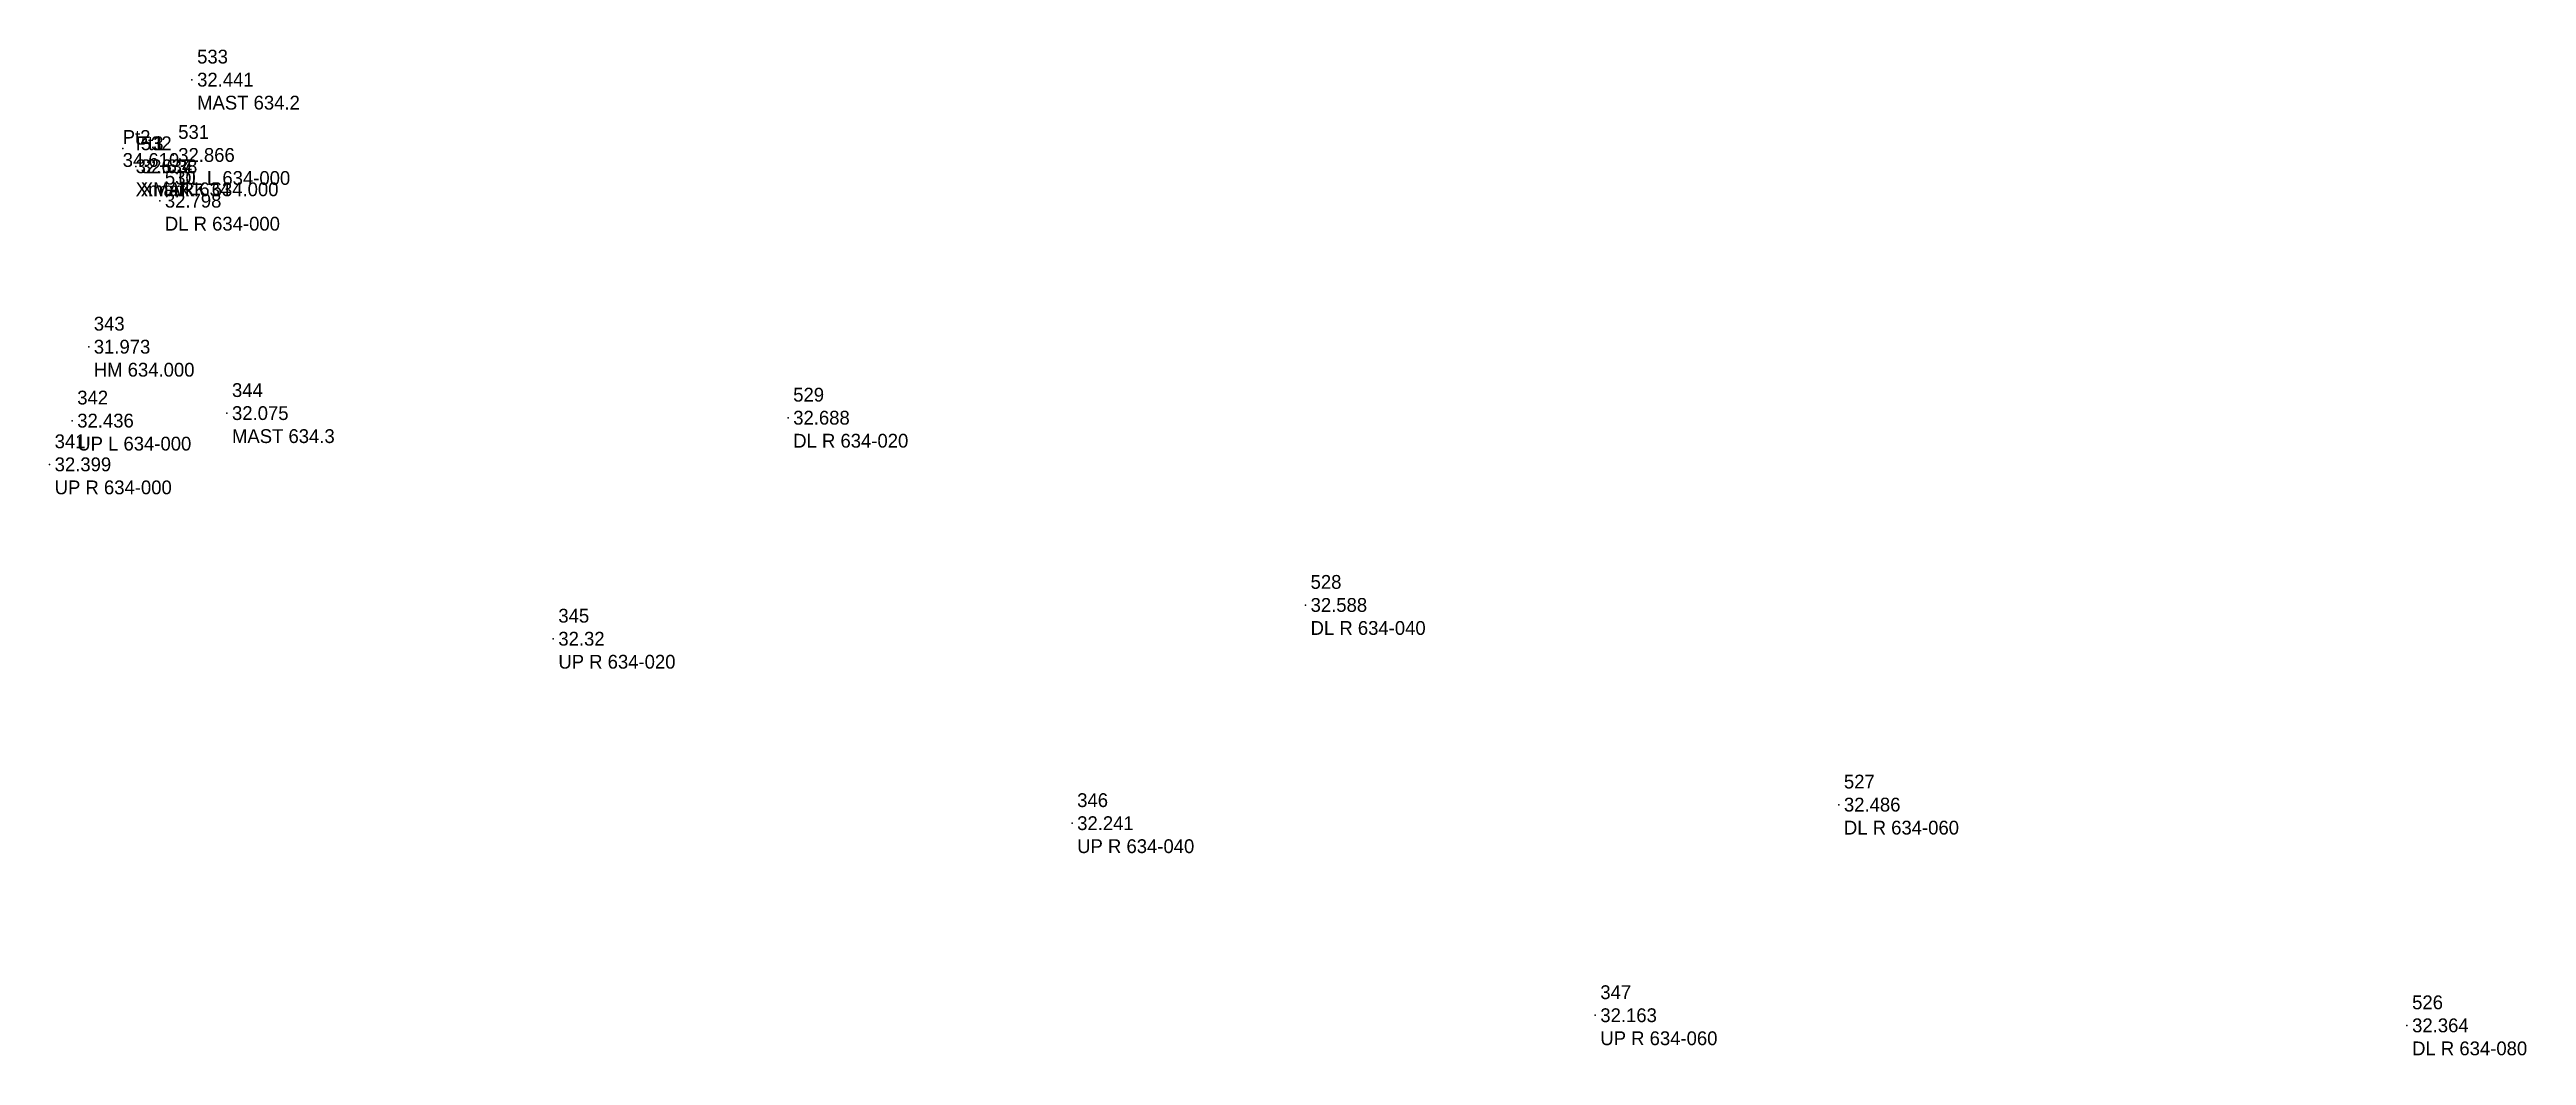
# Model space of a CAD drawing. Header units: metres. Extents: x 169978 to 830021, y 964681 to 1014880.
# Drawn here: x 828697.9 to 828787.6, y 979722 to 979758.4 of the extents above; entities that cross this region are included whole.
import ezdxf

# ---------------------------------------------------------------- set-up
doc = ezdxf.new("R2010")
doc.units = ezdxf.units.M

msp = doc.modelspace()

# ---------------------------------------------------------------- texts
at = {"layer": 'MDU TO TN 5628 000 to 634 000_SurveyPoint', "color": 7, "char_height": 0.5, "attachment_point": 4}
for s, insert, width in [('Pt2\\P34.610', (828700.596, 979754.828, 34.61), 3), ('Pt1\\P32.637\\PX mark 634', (828701.066, 979754.184, 32.637), 5.5), ('Pt3\\P32.634\\PXmark', (828701.067, 979754.185, 32.634), 3)]:
    msp.add_mtext(s, dxfattribs=dict(at, insert=insert, width=width))
at = {"layer": 'MEJ TO TNCH28-100 TO CH35-580_Survey', "char_height": 0.5, "attachment_point": 4}
for s, insert, width in [(' 533\\P 32.441\\P MAST 634.2', (828703.103, 979757.321, 32.441), 5.5), (' 531\\P 32.866\\P DL L 634-000', (828702.419, 979754.594, 32.866), 6.5), (' 532\\P 32.638\\P XMARK 634.000', (828701.066, 979754.184, 32.638), 7), (' 530\\P 32.798\\P DL R 634-000', (828701.936, 979752.939, 32.798), 6.5), (' 343\\P 31.973\\P HM 634.000', (828699.365, 979747.652, 31.973), 5.5), (' 342\\P 32.436\\P UP L 634-000', (828698.766, 979744.976, 32.436), 6.5), (' 344\\P 32.075\\P MAST 634.3', (828704.365, 979745.248, 32.075), 5.5), (' 529\\P 32.688\\P DL R 634-020', (828724.669, 979745.081, 32.688), 6.5), (' 341\\P 32.399\\P UP R 634-000', (828697.949, 979743.392, 32.399), 6.5), (' 528\\P 32.588\\P DL R 634-040', (828743.387, 979738.302, 32.588), 6.5), (' 345\\P 32.32\\P UP R 634-020', (828716.172, 979737.079, 32.32), 6.5), (' 346\\P 32.241\\P UP R 634-040', (828734.942, 979730.401, 32.241), 6.5), (' 527\\P 32.486\\P DL R 634-060', (828762.682, 979731.073, 32.486), 6.5), (' 347\\P 32.163\\P UP R 634-060', (828753.869, 979723.447, 32.163), 6.5), (' 526\\P 32.364\\P DL R 634-080', (828783.239, 979723.08, 32.364), 6.5)]:
    msp.add_mtext(s, dxfattribs=dict(at, insert=insert, width=width))

# ---------------------------------------------------------------- linework, layer by layer
at = {"layer": 'MDU TO TN 5628 000 to 634 000_SurveyPoint'}
for p in [(828700.596, 979754.828, 34.61), (828701.066, 979754.184, 32.637), (828701.067, 979754.185, 32.634)]:
    msp.add_point(p, dxfattribs=at)
at = {"layer": 'MEJ TO TNCH28-100 TO CH35-580_Survey'}
for p in [(828703.103, 979757.321, 32.441), (828701.066, 979754.184, 32.638), (828702.419, 979754.594, 32.866), (828701.936, 979752.939, 32.798), (828699.365, 979747.652, 31.973), (828698.766, 979744.976, 32.436), (828704.365, 979745.248, 32.075), (828724.669, 979745.081, 32.688), (828697.949, 979743.392, 32.399), (828743.387, 979738.302, 32.588), (828716.172, 979737.079, 32.32), (828762.682, 979731.073, 32.486), (828734.942, 979730.401, 32.241), (828753.869, 979723.447, 32.163), (828783.239, 979723.08, 32.364)]:
    msp.add_point(p, dxfattribs=at)

msp.set_redraw_order([(e.dxf.handle, doc.entitydb.next_handle()) for e in msp.query("TEXT MTEXT ATTDEF DIMENSION ARC_DIMENSION")])  # texts and dimensions are drawn at this point

doc.saveas('drawing.dxf')
